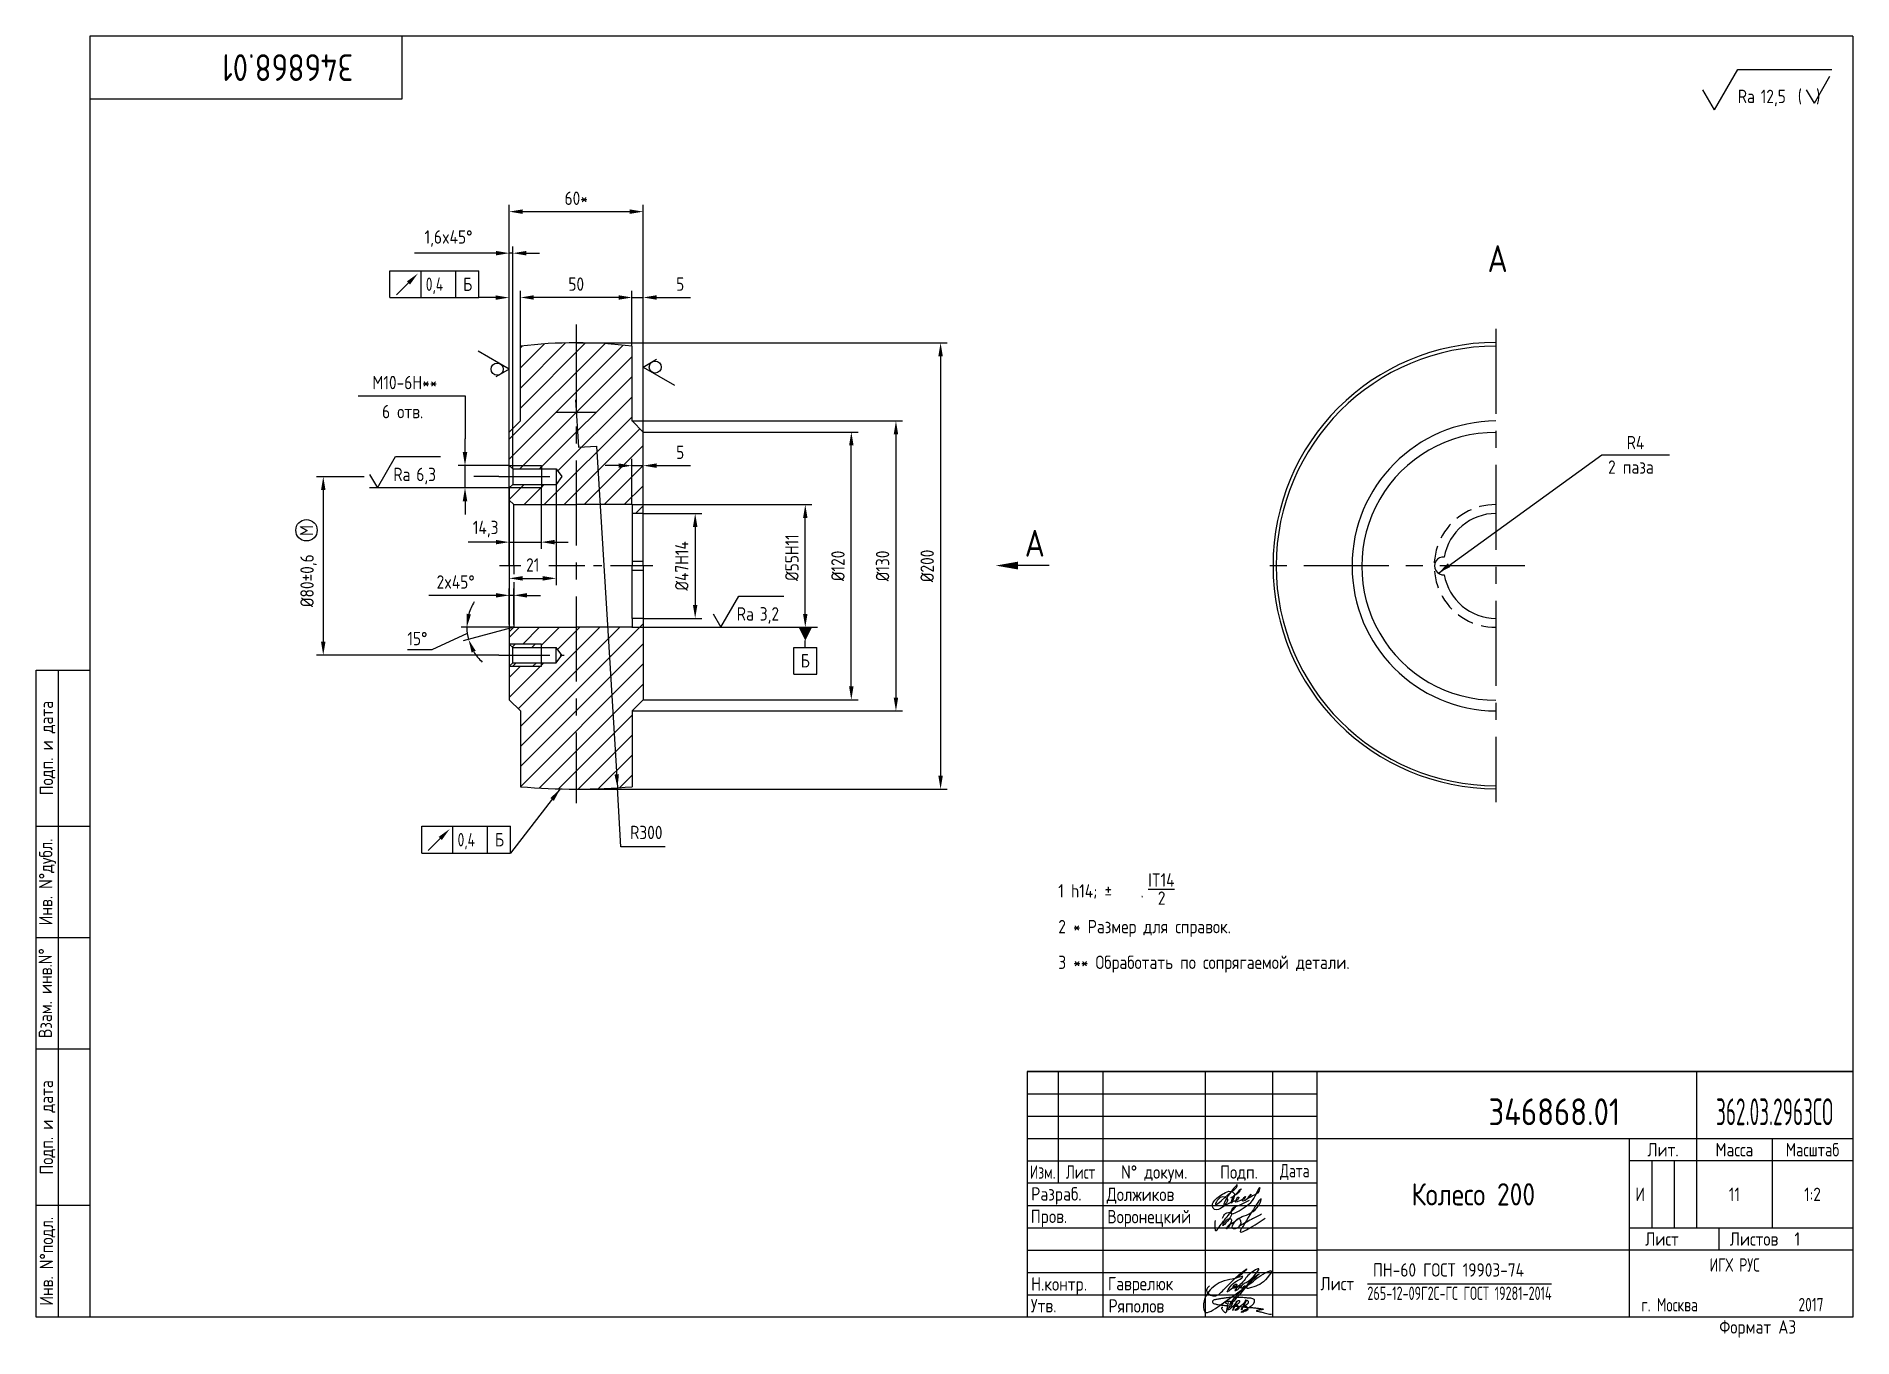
# Paper-space layout 'A3_protect' of a CAD drawing. Header units: millimetres. Extents: x 8 to 415, y 0 to 292.
# The model-space entities are those that its viewports show. They can reach past a viewport. Long polylines and large blocks are cut down to what shows.
import ezdxf
from ezdxf.enums import TextEntityAlignment as Align

# ---------------------------------------------------------------- set-up
doc = ezdxf.new("R2010")
doc.units = ezdxf.units.MM
doc.header["$LTSCALE"] = 0.3
doc.linetypes.add('CENTER', pattern=[50.8, 31.75, -6.35, 6.35, -6.35])
doc.linetypes.add('HIDDEN', pattern=[9.525, 6.35, -3.175])
for name, color, linetype in [('Bord', 1, 'Continuous'), ('Cen', 5, 'CENTER'), ('Cont', 6, 'Continuous'), ('Dim', 7, 'Continuous'), ('Hatch', 2, 'Continuous'), ('Hide', 2, 'HIDDEN'), ('Text', 3, 'Continuous'), ('Textb', 6, 'Continuous'), ('Vporti', 7, 'Continuous')]:
    doc.layers.add(name, color=color, linetype=linetype)
doc.layers.get('Vporti').off()
doc.styles.add('Style1', font='romans.shx', dxfattribs={"width": 0.8})
doc.dimstyles.new('Anqular', dxfattribs={"dimtxt": 3, "dimasz": 3, "dimexe": 1.25, "dimexo": 0, "dimgap": 1, "dimtad": 2, "dimtoh": 1, "dimtxsty": 'Style1', "dimcen": 2.5, "dimclrt": 3, "dimadec": 0, "dimazin": 0, "dimtfac": 1, "dimtmove": 1, "dimatfit": 3, "dimfxl": 1, "dimarcsym": 0})
doc.dimstyles.new('LIN2', dxfattribs={"dimscale": 2, "dimtxt": 3, "dimasz": 3, "dimexe": 1.5, "dimexo": 0, "dimgap": 1.5, "dimtad": 1, "dimdec": 1, "dimzin": 13, "dimtxsty": 'Style1', "dimcen": 0, "dimclrt": 3, "dimadec": 0, "dimazin": 0, "dimtfac": 1, "dimtdec": 1, "dimtmove": 0, "dimatfit": 3, "dimfxl": 1, "dimtolj": 1, "dimtzin": 13, "dimarcsym": 0})
doc.dimstyles.new('RAD2', dxfattribs={"dimscale": 2, "dimtxt": 3, "dimasz": 3, "dimexe": 1.5, "dimexo": 0, "dimgap": 1.5, "dimtad": 1, "dimtoh": 1, "dimzin": 13, "dimdsep": 46, "dimtxsty": 'Style1', "dimcen": 0, "dimclrt": 3, "dimadec": 0, "dimazin": 0, "dimtfac": 1, "dimtix": 1, "dimtmove": 1, "dimatfit": 3, "dimfxl": 1, "dimtolj": 1, "dimtzin": 13, "dimarcsym": 0})
pattern_1 = [(45, (73.0024, -1459.216), (-4.49013, 4.49013), [])]

psp = doc.layouts.new('A3_protect')

# ---------------------------------------------------------------- texts
at = {"layer": 'Text', "style": 'Style1', "width": 0.8}
for s, p in [('1 h14; %%P    .', (237, 99)), ('%%uIT14', (257.14, 101.45)), ('2', (259.31, 97.38)), ('2 * Размер для справок.', (237, 91)), ('3 ** Обработать по сопрягаемой детали.', (237, 83))]:
    psp.add_text(s, height=3, dxfattribs=at).set_placement(p)

msp = doc.modelspace()

# ---------------------------------------------------------------- texts
at = {"color": 3, "linetype": 'ByBlock', "insert": (246.235, -1370.969), "char_height": 6, "attachment_point": 5, "style": 'Style1'}
msp.add_mtext('R300', dxfattribs=at)
at = {"layer": 'Dim', "color": 3, "insert": (689.549, -1196.22), "char_height": 6, "attachment_point": 5, "style": 'Style1'}
msp.add_mtext('\\A1;R4', dxfattribs=at)
at = {"layer": 'Text', "style": 'Style1'}
for s, width, p in [('0,4', 0.7, (147.411, -1128.258)), ('Б', 0.8, (164.147, -1128.258)), ('6 отв.', 0.8, (127.81, -1185.337)), ('2 паза', 0.8, (677.247, -1210.212)), ('0,4', 0.7, (161.665, -1377.214)), ('Б', 0.8, (178.401, -1377.214))]:
    msp.add_text(s, height=6, dxfattribs=dict(at, width=width)).set_placement(p)
at = {"layer": 'Text', "style": 'Style1', "width": 0.8}
msp.add_text('М', height=6, rotation=90, dxfattribs=at).set_placement((96.946, -1238.121))
msp.add_attdef('Б', text='А', height=6, dxfattribs=at).set_placement((317.48, -1294.005), align=Align.MIDDLE)
at = {"layer": 'Textb', "style": 'Style1', "width": 0.8}
msp.add_attdef('A', (623.261, -1119.792), 'А', height=12, dxfattribs=at)

# ---------------------------------------------------------------- blocks, each defined once
blk = doc.blocks.new('A3')
at = {"layer": 'Bord'}
for p, q in [((230, 55), (295, 55)), ((230, 50), (295, 50)), ((230, 45), (295, 45)), ((370, 40), (370, 25)), ((375, 40), (375, 25)), ((230, 30), (295, 30)), ((230, 25), (295, 25)), ((230, 20), (295, 20)), ((230, 15), (295, 15)), ((230, 10), (295, 10))]:
    blk.add_line(p, q, dxfattribs=at)
at = {"layer": 'Cont'}
for p, q in [((415, 292), (20, 292)), ((20, 292), (20, 5)), ((90, 278), (90, 292)), ((415, 292), (415, 5)), ((20, 278), (90, 278)), ((8, 5), (8, 150)), ((8, 150), (20, 150)), ((13, 5), (13, 150)), ((8, 115), (20, 115)), ((20, 90), (8, 90)), ((20, 65), (8, 65)), ((230, 60), (415, 60)), ((415, 60), (230, 60)), ((230, 60), (230, 5)), ((237, 60), (237, 35)), ((247, 60), (247, 5)), ((270, 5), (270, 60)), ((285, 60), (285, 5)), ((295, 5), (295, 60)), ((380, 60), (380, 25)), ((295, 45), (415, 45)), ((365, 5), (365, 45)), ((397, 25), (397, 45)), ((230, 40), (295, 40)), ((415, 40), (365, 40)), ((295, 35), (230, 35)), ((20, 30), (8, 30)), ((365, 25), (415, 25)), ((385, 25), (385, 20)), ((415, 20), (295, 20)), ((20, 5), (8, 5)), ((415, 5), (20, 5))]:
    blk.add_line(p, q, dxfattribs=at)
at = {"layer": 'Text', "style": 'Style1', "width": 0.8}
for s, p in [('Подп. и дата', (10.5, 132.5)), ('Инв. N%%dдубл.', (10.5, 102.5)), ('Взам. инв.N%%d ', (10, 78.38)), ('Подп. и дата', (10.5, 47.5)), ('Инв. N%%dподл.', (10.5, 17.5))]:
    blk.add_text(s, height=3, rotation=90, dxfattribs=at).set_placement(p, align=Align.MIDDLE)
at = {"layer": 'Text', "style": 'Style1'}
for s, width, p in [('Лит.', 0.8, (372.5, 42.5)), ('Масса', 0.8, (388.5, 42.5)), ('Масштаб', 0.75, (406, 42.5)), ('Изм.', 0.7, (233.5, 37.5)), ('Лист', 0.7, (242, 37.5)), ('N%%d докум.', 0.8, (258.5, 37.5)), ('Подп.', 0.8, (277.5, 37.5)), ('Лист', 0.8, (372.27, 22.5)), ('Листов', 0.8, (392.9, 22.5))]:
    blk.add_text(s, height=3, dxfattribs=dict(at, width=width)).set_placement(p, align=Align.MIDDLE_CENTER)
at = {"layer": 'Text', "style": 'Style1', "width": 0.7}
for s, p in [('Дата', (290, 37.5)), ('ИГХ РУС', (388.57, 16.69))]:
    blk.add_text(s, height=3, dxfattribs=at).set_placement(p, align=Align.MIDDLE)
at = {"layer": 'Text', "style": 'Style1'}
for s, width, p in [('Разpаб.', 0.8, (230.92, 31.1)), ('Пpов.', 0.8, (230.84, 26.08)), ('Н.контp.', 0.8, (230.92, 10.92)), ('Утв.', 0.8, (230.84, 6.06)), ('г. Москва', 0.7, (367.64, 6.25)), ('Фоpмат А3', 0.8, (385.11, 1.29))]:
    blk.add_text(s, height=3, dxfattribs=dict(at, width=width)).set_placement(p)
for tag, p, width in [('ФИО', (249, 31), 0.8), ('И', (366.3, 31.02), 0.8), ('ФИО', (249, 26), 0.8), ('ГОСТ_СОРТАМЕНТА', (307, 14), 0.8), ('ФИО', (249, 11), 0.8), ('ФИО', (249, 6), 0.8), ('2017', (402.85, 6.29), 0.7)]:
    blk.add_attdef(tag, p, '', height=3, dxfattribs=dict(at, width=width))
at = {"layer": 'Text', "style": 'Style1', "width": 0.8}
for tag, p in [('200', (388.5, 32.5)), ('1:20', (406, 32.5))]:
    blk.add_attdef(tag, text='', height=3, dxfattribs=at).set_placement(p, align=Align.MIDDLE)
blk.add_attdef('СБОРОЧНЫЙ_ЧЕРТЕЖ', text='', height=3, dxfattribs=at).set_placement((330, 21.3), align=Align.CENTER)
for tag, p in [('1', (379, 22.5)), ('2', (402.6, 22.5))]:
    blk.add_attdef(tag, text='', height=3, dxfattribs=at).set_placement(p, align=Align.MIDDLE_CENTER)
blk.add_attdef('ЛИСТ', text='', height=3, dxfattribs=at).set_placement((295.75, 12.5), align=Align.MIDDLE_LEFT)
at = {"layer": 'Text', "style": 'Style1', "width": 0.7}
blk.add_attdef('%%OГОСТ_ТЕХ._ТРЕБОВАНИЙ', text='', height=3, dxfattribs=at).set_placement((307, 8), align=Align.BOTTOM_LEFT)
at = {"layer": 'Textb', "style": 'Style1', "width": 0.8}
blk.add_attdef('1234567', (79, 290), '', height=6, rotation=180, dxfattribs=at)
blk.add_attdef('1234567', (333.4, 48), '', height=6, dxfattribs=at)
for tag, height, p in [('123ХЯ', 6, (393.62, 48)), ('НАИМЕНОВАНИЕ', 5, (330, 30))]:
    blk.add_attdef(tag, text='', height=height, dxfattribs=at).set_placement(p, align=Align.CENTER)
blk = doc.blocks.new('A$C314368CF')
at = {"layer": 'Text'}
for q in [(7.18, 6), (1.98, 3)]:
    blk.add_line((3.72, 0), q, dxfattribs=at)
at = {"layer": 'Text', "style": 'Style1', "width": 0.8}
blk.add_text('(  )', height=3, dxfattribs=at).set_placement((0, 0))
blk = doc.blocks.new('sherISO_18')
at = {"layer": 'Cont'}
for p, q in [((-30.94, -16.46), (-25.74, -7.46)), ((-25.74, -7.46), (-4.67, -7.46)), ((-30.94, -16.46), (-33.54, -11.96))]:
    blk.add_line(p, q, dxfattribs=at)
blk.add_blockref('A$C314368CF', (-12.3, -14.96))
at = {"layer": 'Textb', "style": 'Style1', "width": 0.8}
blk.add_text('Ra', height=3, dxfattribs=at).set_placement((-25.74, -14.96))
blk.add_attdef('12,5', (-20.6, -14.96), '', height=3, dxfattribs=at)
blk = doc.blocks.new('*D14')
at = {"layer": 'Defpoints', "color": 0, "transparency": 16777216}
for p in [(214.82, -1151.51), (214.82, -1351.51), (378.11, -1351.51)]:
    blk.add_point(p, dxfattribs=at)
at = {"layer": 'Dim', "color": 0, "lineweight": -2, "transparency": 16777216}
for p, q in [((214.82, -1151.51), (381.11, -1151.51)), ((378.11, -1157.51), (378.11, -1345.51)), ((214.82, -1351.51), (381.11, -1351.51))]:
    blk.add_line(p, q, dxfattribs=at)
at = {"layer": 'Dim', "color": 0, "transparency": 16777216}
for points in [[(377.11, -1157.51), (379.11, -1157.51), (378.11, -1151.51)], [(377.11, -1345.51), (379.11, -1345.51), (378.11, -1351.51)]]:
    blk.add_solid(points, dxfattribs=at)
at = {"layer": 'Dim', "color": 3, "transparency": 16777216, "insert": (372.11, -1251.51), "char_height": 6, "attachment_point": 5, "rotation": 90, "style": 'Style1'}
blk.add_mtext('\\A1;%%c200', dxfattribs=at)
blk = doc.blocks.new('*D15')
at = {"layer": 'Defpoints', "color": 0, "transparency": 16777216}
for p in [(239.82, -1224.01), (317.48, -1224.01), (239.82, -1279.01)]:
    blk.add_point(p, dxfattribs=at)
at = {"layer": 'Dim', "color": 0, "lineweight": -2, "transparency": 16777216}
for p, q in [((239.82, -1224.01), (320.48, -1224.01)), ((317.48, -1273.01), (317.48, -1230.01)), ((239.82, -1279.01), (320.48, -1279.01))]:
    blk.add_line(p, q, dxfattribs=at)
at = {"layer": 'Dim', "color": 0, "transparency": 16777216}
for points in [[(316.48, -1230.01), (318.48, -1230.01), (317.48, -1224.01)], [(316.48, -1273.01), (318.48, -1273.01), (317.48, -1279.01)]]:
    blk.add_solid(points, dxfattribs=at)
at = {"layer": 'Dim', "color": 3, "transparency": 16777216, "insert": (311.48, -1247.79), "char_height": 6, "attachment_point": 5, "rotation": 90, "style": 'Style1'}
blk.add_mtext('\\A1;%%c55H11', dxfattribs=at)
blk = doc.blocks.new('*D16')
at = {"layer": 'Defpoints', "color": 0, "transparency": 16777216}
for p in [(244.82, -1191.51), (338.11, -1191.51), (244.82, -1311.51)]:
    blk.add_point(p, dxfattribs=at)
at = {"layer": 'Dim', "color": 0, "lineweight": -2, "transparency": 16777216}
for p, q in [((244.82, -1191.51), (341.11, -1191.51)), ((338.11, -1305.51), (338.11, -1197.51)), ((244.82, -1311.51), (341.11, -1311.51))]:
    blk.add_line(p, q, dxfattribs=at)
at = {"layer": 'Dim', "color": 0, "transparency": 16777216}
for points in [[(337.11, -1197.51), (339.11, -1197.51), (338.11, -1191.51)], [(337.11, -1305.51), (339.11, -1305.51), (338.11, -1311.51)]]:
    blk.add_solid(points, dxfattribs=at)
at = {"layer": 'Dim', "color": 3, "transparency": 16777216, "insert": (332.11, -1251.51), "char_height": 6, "attachment_point": 5, "rotation": 90, "style": 'Style1'}
blk.add_mtext('\\A1;%%c120', dxfattribs=at)
blk = doc.blocks.new('*D17')
at = {"layer": 'Defpoints', "color": 0, "transparency": 16777216}
for p in [(239.82, -1186.51), (239.82, -1316.51), (358.11, -1316.51)]:
    blk.add_point(p, dxfattribs=at)
at = {"layer": 'Dim', "color": 0, "lineweight": -2, "transparency": 16777216}
for p, q in [((239.82, -1186.51), (361.11, -1186.51)), ((358.11, -1192.51), (358.11, -1310.51)), ((239.82, -1316.51), (361.11, -1316.51))]:
    blk.add_line(p, q, dxfattribs=at)
at = {"layer": 'Dim', "color": 0, "transparency": 16777216}
for points in [[(357.11, -1192.51), (359.11, -1192.51), (358.11, -1186.51)], [(357.11, -1310.51), (359.11, -1310.51), (358.11, -1316.51)]]:
    blk.add_solid(points, dxfattribs=at)
at = {"layer": 'Dim', "color": 3, "transparency": 16777216, "insert": (352.11, -1251.51), "char_height": 6, "attachment_point": 5, "rotation": 90, "style": 'Style1'}
blk.add_mtext('\\A1;%%c130', dxfattribs=at)
blk = doc.blocks.new('*D18')
at = {"layer": 'Defpoints', "color": 0, "transparency": 16777216}
for p in [(244.82, -1228.01), (244.82, -1275.01), (268.14, -1275.01)]:
    blk.add_point(p, dxfattribs=at)
at = {"layer": 'Dim', "color": 0, "lineweight": -2, "transparency": 16777216}
for p, q in [((244.82, -1228.01), (271.14, -1228.01)), ((268.14, -1234.01), (268.14, -1269.01)), ((244.82, -1275.01), (271.14, -1275.01))]:
    blk.add_line(p, q, dxfattribs=at)
at = {"layer": 'Dim', "color": 0, "transparency": 16777216}
for points in [[(267.14, -1234.01), (269.14, -1234.01), (268.14, -1228.01)], [(267.14, -1269.01), (269.14, -1269.01), (268.14, -1275.01)]]:
    blk.add_solid(points, dxfattribs=at)
at = {"layer": 'Dim', "color": 3, "transparency": 16777216, "insert": (262.14, -1251.51), "char_height": 6, "attachment_point": 5, "rotation": 90, "style": 'Style1'}
blk.add_mtext('\\A1;%%c47H14', dxfattribs=at)
blk = doc.blocks.new('sherISO_04')
at = {"layer": 'Text'}
blk.add_line((4.04, 7), (14.12, 7), dxfattribs=at)
blk.add_lwpolyline([(-1.73, 3), (0, 0), (4.04, 7)], dxfattribs=at)
at = {"layer": 'Text', "style": 'Style1', "width": 0.8}
blk.add_text('Ra', height=3, dxfattribs=at).set_placement((3.58, 1.5))
blk.add_attdef('3,2', (8.73, 1.5), '', height=3, dxfattribs=at)
blk = doc.blocks.new('*D19')
at = {"layer": 'Defpoints', "color": 0, "transparency": 16777216}
for p in [(119.84, -1211.51), (101.46, -1291.51), (180.17, -1291.51)]:
    blk.add_point(p, dxfattribs=at)
at = {"layer": 'Dim', "color": 0, "lineweight": -2, "transparency": 16777216}
for p, q in [((119.84, -1211.51), (98.46, -1211.51)), ((101.46, -1217.51), (101.46, -1285.51)), ((180.17, -1291.51), (98.46, -1291.51))]:
    blk.add_line(p, q, dxfattribs=at)
at = {"layer": 'Dim', "color": 0, "transparency": 16777216}
for points in [[(100.46, -1217.51), (102.46, -1217.51), (101.46, -1211.51)], [(100.46, -1285.51), (102.46, -1285.51), (101.46, -1291.51)]]:
    blk.add_solid(points, dxfattribs=at)
at = {"layer": 'Dim', "color": 3, "transparency": 16777216, "insert": (94.89, -1258.15), "char_height": 6, "attachment_point": 5, "rotation": 90, "style": 'Style1'}
blk.add_mtext('\\A1;%%c80±0,6', dxfattribs=at)
blk = doc.blocks.new('*D20')
at = {"layer": 'Defpoints', "color": 0, "transparency": 16777216}
for p in [(184.82, -1216.51), (199.15, -1216.33), (199.15, -1240.85)]:
    blk.add_point(p, dxfattribs=at)
at = {"layer": 'Dim', "color": 0, "lineweight": -2, "transparency": 16777216}
for p, q in [((184.82, -1216.51), (184.82, -1243.85)), ((199.15, -1216.33), (199.15, -1243.85)), ((178.82, -1240.85), (172.82, -1240.85)), ((184.82, -1240.85), (199.15, -1240.85)), ((205.15, -1240.85), (211.15, -1240.85))]:
    blk.add_line(p, q, dxfattribs=at)
at = {"layer": 'Dim', "color": 0, "transparency": 16777216}
for points in [[(178.82, -1239.85), (178.82, -1241.85), (184.82, -1240.85)], [(205.15, -1239.85), (205.15, -1241.85), (199.15, -1240.85)]]:
    blk.add_solid(points, dxfattribs=at)
at = {"layer": 'Dim', "color": 3, "transparency": 16777216, "insert": (174.24, -1234.97), "char_height": 6, "attachment_point": 5, "style": 'Style1'}
blk.add_mtext('\\A1;14,3', dxfattribs=at)
blk = doc.blocks.new('*D21')
at = {"layer": 'Defpoints', "color": 0, "transparency": 16777216}
for p in [(184.82, -1216.51), (205.82, -1215.01), (205.82, -1257.08)]:
    blk.add_point(p, dxfattribs=at)
at = {"layer": 'Dim', "color": 0, "lineweight": -2, "transparency": 16777216}
for p, q in [((184.82, -1216.51), (184.82, -1260.08)), ((205.82, -1215.01), (205.82, -1260.08)), ((190.82, -1257.08), (199.82, -1257.08))]:
    blk.add_line(p, q, dxfattribs=at)
at = {"layer": 'Dim', "color": 0, "transparency": 16777216}
for points in [[(190.82, -1256.08), (190.82, -1258.08), (184.82, -1257.08)], [(199.82, -1256.08), (199.82, -1258.08), (205.82, -1257.08)]]:
    blk.add_solid(points, dxfattribs=at)
at = {"layer": 'Dim', "color": 3, "transparency": 16777216, "insert": (195.32, -1251.08), "char_height": 6, "attachment_point": 5, "style": 'Style1'}
blk.add_mtext('\\A1;21', dxfattribs=at)
blk = doc.blocks.new('*D22')
at = {"layer": 'Defpoints', "color": 0, "transparency": 16777216}
for p in [(184.82, -1111.34), (184.82, -1206.51), (186.42, -1208.01)]:
    blk.add_point(p, dxfattribs=at)
at = {"layer": 'Dim', "color": 0, "lineweight": -2, "transparency": 16777216}
for p, q in [((178.82, -1111.34), (142.37, -1111.34)), ((184.82, -1206.51), (184.82, -1108.34)), ((186.42, -1111.34), (184.82, -1111.34)), ((186.42, -1208.01), (186.42, -1108.34)), ((192.42, -1111.34), (198.42, -1111.34))]:
    blk.add_line(p, q, dxfattribs=at)
at = {"layer": 'Dim', "color": 0, "transparency": 16777216}
for points in [[(178.82, -1110.34), (178.82, -1112.34), (184.82, -1111.34)], [(192.42, -1110.34), (192.42, -1112.34), (186.42, -1111.34)]]:
    blk.add_solid(points, dxfattribs=at)
at = {"layer": 'Dim', "color": 3, "transparency": 16777216, "insert": (157.59, -1104.77), "char_height": 6, "attachment_point": 5, "style": 'Style1'}
blk.add_mtext('\\A1;1,6x45%%d', dxfattribs=at)
blk = doc.blocks.new('*D23')
at = {"layer": 'Defpoints', "color": 0, "transparency": 16777216}
for p in [(184.82, -1264.69), (184.82, -1277.78), (186.82, -1277.78)]:
    blk.add_point(p, dxfattribs=at)
at = {"layer": 'Dim', "color": 0, "lineweight": -2, "transparency": 16777216}
for p, q in [((184.82, -1277.78), (184.82, -1261.69)), ((186.82, -1277.78), (186.82, -1261.69)), ((178.82, -1264.69), (148.77, -1264.69)), ((186.82, -1264.69), (184.82, -1264.69)), ((192.82, -1264.69), (198.82, -1264.69))]:
    blk.add_line(p, q, dxfattribs=at)
at = {"layer": 'Dim', "color": 0, "transparency": 16777216}
for points in [[(178.82, -1263.69), (178.82, -1265.69), (184.82, -1264.69)], [(192.82, -1263.69), (192.82, -1265.69), (186.82, -1264.69)]]:
    blk.add_solid(points, dxfattribs=at)
at = {"layer": 'Dim', "color": 3, "transparency": 16777216, "insert": (160.79, -1258.69), "char_height": 6, "attachment_point": 5, "style": 'Style1'}
blk.add_mtext('\\A1;2x45°', dxfattribs=at)
blk = doc.blocks.new('*D24')
at = {"layer": 'Defpoints', "color": 0, "transparency": 16777216}
for p in [(244.82, -1092.73), (184.82, -1191.51), (244.82, -1191.51)]:
    blk.add_point(p, dxfattribs=at)
at = {"layer": 'Dim', "color": 0, "lineweight": -2, "transparency": 16777216}
for p, q in [((184.82, -1191.51), (184.82, -1089.73)), ((244.82, -1191.51), (244.82, -1089.73)), ((190.82, -1092.73), (238.82, -1092.73))]:
    blk.add_line(p, q, dxfattribs=at)
at = {"layer": 'Dim', "color": 0, "transparency": 16777216}
for points in [[(190.82, -1091.73), (190.82, -1093.73), (184.82, -1092.73)], [(238.82, -1091.73), (238.82, -1093.73), (244.82, -1092.73)]]:
    blk.add_solid(points, dxfattribs=at)
at = {"layer": 'Dim', "color": 3, "transparency": 16777216, "insert": (214.82, -1086.73), "char_height": 6, "attachment_point": 5, "style": 'Style1'}
blk.add_mtext('\\A1;60*', dxfattribs=at)
blk = doc.blocks.new('*D25')
at = {"layer": 'Defpoints', "color": 0, "transparency": 16777216}
for p in [(189.82, -1131.2), (189.82, -1153.07), (239.82, -1153.07)]:
    blk.add_point(p, dxfattribs=at)
at = {"layer": 'Dim', "color": 0, "lineweight": -2, "transparency": 16777216}
for p, q in [((189.82, -1153.07), (189.82, -1128.2)), ((233.82, -1131.2), (195.82, -1131.2)), ((239.82, -1153.07), (239.82, -1128.2))]:
    blk.add_line(p, q, dxfattribs=at)
at = {"layer": 'Dim', "color": 0, "transparency": 16777216}
for points in [[(195.82, -1130.2), (195.82, -1132.2), (189.82, -1131.2)], [(233.82, -1130.2), (233.82, -1132.2), (239.82, -1131.2)]]:
    blk.add_solid(points, dxfattribs=at)
at = {"layer": 'Dim', "color": 3, "transparency": 16777216, "insert": (214.82, -1125.2), "char_height": 6, "attachment_point": 5, "style": 'Style1'}
blk.add_mtext('\\A1;50', dxfattribs=at)
blk = doc.blocks.new('*D26')
at = {"layer": 'Defpoints', "color": 0, "transparency": 16777216}
for p in [(164.98, -1206.51), (184.82, -1206.51), (184.82, -1216.51)]:
    blk.add_point(p, dxfattribs=at)
at = {"layer": 'Dim', "color": 0, "lineweight": -2, "transparency": 16777216}
for p, q in [((117.09, -1175.32), (164.98, -1175.32)), ((164.98, -1175.32), (164.98, -1194.51)), ((164.98, -1200.51), (164.98, -1194.51)), ((184.82, -1206.51), (161.98, -1206.51)), ((164.98, -1216.51), (164.98, -1206.51)), ((184.82, -1216.51), (161.98, -1216.51)), ((164.98, -1222.51), (164.98, -1228.51))]:
    blk.add_line(p, q, dxfattribs=at)
at = {"layer": 'Dim', "color": 0, "transparency": 16777216}
for points in [[(163.98, -1200.51), (165.98, -1200.51), (164.98, -1206.51)], [(163.98, -1222.51), (165.98, -1222.51), (164.98, -1216.51)]]:
    blk.add_solid(points, dxfattribs=at)
at = {"layer": 'Dim', "color": 3, "transparency": 16777216, "insert": (138.03, -1169.32), "char_height": 6, "attachment_point": 5, "style": 'Style1'}
blk.add_mtext('\\A1;М10-6Н**', dxfattribs=at)
blk = doc.blocks.new('sherISO_03')
at = {"layer": 'Text'}
blk.add_line((4.04, 7), (14.12, 7), dxfattribs=at)
blk.add_lwpolyline([(-1.73, 3), (0, 0), (4.04, 7)], dxfattribs=at)
at = {"layer": 'Text', "style": 'Style1', "width": 0.8}
blk.add_text('Ra', height=3, dxfattribs=at).set_placement((3.58, 1.5))
blk.add_attdef('6,3', (8.73, 1.5), '', height=3, dxfattribs=at)
blk = doc.blocks.new('SHER03')
at = {"layer": 'Text'}
for q in [(4.04, 7), (-1.73, 3)]:
    blk.add_line((0, 0), q, dxfattribs=at)
blk.add_circle((0, 2.71), 1.35, dxfattribs=at)
blk = doc.blocks.new('*D27')
at = {"layer": 'Defpoints', "color": 0, "transparency": 16777216}
for p in [(244.82, -1131.2), (239.82, -1153.07), (244.82, -1191.51)]:
    blk.add_point(p, dxfattribs=at)
at = {"layer": 'Dim', "color": 0, "lineweight": -2, "transparency": 16777216}
for p, q in [((233.82, -1131.2), (227.82, -1131.2)), ((239.82, -1153.07), (239.82, -1128.2)), ((239.82, -1131.2), (244.82, -1131.2)), ((244.82, -1191.51), (244.82, -1128.2)), ((250.82, -1131.2), (266.02, -1131.2))]:
    blk.add_line(p, q, dxfattribs=at)
at = {"layer": 'Dim', "color": 0, "transparency": 16777216}
for points in [[(233.82, -1130.2), (233.82, -1132.2), (239.82, -1131.2)], [(250.82, -1130.2), (250.82, -1132.2), (244.82, -1131.2)]]:
    blk.add_solid(points, dxfattribs=at)
at = {"layer": 'Dim', "color": 3, "transparency": 16777216, "insert": (261.42, -1125.2), "char_height": 6, "attachment_point": 5, "style": 'Style1'}
blk.add_mtext('\\A1;5', dxfattribs=at)
blk = doc.blocks.new('*D28')
at = {"layer": 'Defpoints', "color": 0, "transparency": 16777216}
for p in [(244.82, -1206.57), (239.82, -1224.01), (244.82, -1228.01)]:
    blk.add_point(p, dxfattribs=at)
at = {"layer": 'Dim', "color": 0, "lineweight": -2, "transparency": 16777216}
for p, q in [((239.82, -1224.01), (239.82, -1203.57)), ((244.82, -1228.01), (244.82, -1203.57)), ((233.82, -1206.57), (227.82, -1206.57)), ((239.82, -1206.57), (244.82, -1206.57)), ((250.82, -1206.57), (266.02, -1206.57))]:
    blk.add_line(p, q, dxfattribs=at)
at = {"layer": 'Dim', "color": 0, "transparency": 16777216}
for points in [[(233.82, -1205.57), (233.82, -1207.57), (239.82, -1206.57)], [(250.82, -1205.57), (250.82, -1207.57), (244.82, -1206.57)]]:
    blk.add_solid(points, dxfattribs=at)
at = {"layer": 'Dim', "color": 3, "transparency": 16777216, "insert": (261.42, -1200.57), "char_height": 6, "attachment_point": 5, "style": 'Style1'}
blk.add_mtext('\\A1;5', dxfattribs=at)
blk = doc.blocks.new('razrez15')
at = {"layer": 'Text'}
blk.add_lwpolyline([(0, 0, 0, 1.76, 0), (5, 0, 1.76, 1.76, 0)], format="xyseb", dxfattribs=at)
blk.add_lwpolyline([(0, 0, 0, 1.76, 0), (5, 0, 1.76, 1.76, 0)], format="xyseb", dxfattribs=at)
blk.add_lwpolyline([(12, 0), (5, 0)], dxfattribs=at)
blk.add_lwpolyline([(12, 0), (5, 0)], dxfattribs=at)
at = {"layer": 'Textb', "style": 'Style1', "width": 0.8}
blk.add_attdef('A', (6.5, 2), '', height=6, dxfattribs=at)
blk = doc.blocks.new('*D29')
at = {"layer": 'Defpoints', "color": 0, "transparency": 16777216}
for p in [(166.12, -1282.65), (185.82, -1279.27), (186.82, -1279.01), (186.82, -1279.01), (245.82, -1279.01)]:
    blk.add_point(p, dxfattribs=at)
at = {"layer": 'Dim', "color": 0, "lineweight": -2, "transparency": 16777216}
for p, q in [((165.98, -1281.75), (150.11, -1289.06)), ((186.82, -1279.01), (163.3, -1279.01)), ((185.82, -1279.27), (164.11, -1285.09)), ((150.11, -1289.06), (139.19, -1289.06))]:
    blk.add_line(p, q, dxfattribs=at)
for start, end in [(147.17483, 163.58742), (180, 195), (211.41258, 227.82517)]:
    blk.add_arc((186.82, -1279.01), 21.02, start, end, dxfattribs=at)
at = {"layer": 'Dim', "color": 0, "transparency": 16777216}
for points in [[(167.65, -1273.21), (165.67, -1272.92), (165.8, -1279.01)], [(167.97, -1290.35), (169.8, -1289.57), (166.52, -1284.44)]]:
    blk.add_solid(points, dxfattribs=at)
at = {"layer": 'Dim', "color": 3, "transparency": 16777216, "insert": (143.65, -1284.06), "char_height": 6, "attachment_point": 5, "style": 'Style1'}
blk.add_mtext('15°', dxfattribs=at)

# ---------------------------------------------------------------- dimensions: what is measured, and where the dimension line sits
at = {"layer": 'Dim'}
for base, p1, p2, text, picture, middle in [((244.823, -1092.733), (184.823, -1191.505), (244.823, -1191.505), '<>*', '*D24', (214.823, -1086.733)), ((184.823, -1111.343), (186.423, -1208.005), (184.823, -1206.505), '<>x45%%d', '*D22', (157.594, -1104.771))]:
    dim = msp.add_linear_dim(base=base, p1=p1, p2=p2, text=text, dimstyle='LIN2', dxfattribs=at)
    dim.commit()
    dim.dimension.update_dxf_attribs({"geometry": picture, "text_midpoint": middle})
for base, p1, p2, picture, middle in [((189.823, -1131.201), (239.823, -1153.074), (189.823, -1153.074), '*D25', (214.823, -1125.201)), ((244.823, -1206.573), (239.823, -1224.005), (244.823, -1228.005), '*D28', (261.423, -1200.573))]:
    dim = msp.add_linear_dim(base=base, p1=p1, p2=p2, dimstyle='LIN2', dxfattribs=at)
    dim.commit()
    dim.dimension.update_dxf_attribs({"geometry": picture, "text_midpoint": middle})
dim = msp.add_linear_dim(base=(244.823, -1131.201), p1=(239.823, -1153.074), p2=(244.823, -1191.505), angle=180, dimstyle='LIN2', dxfattribs=at)
dim.commit()
dim.dimension.update_dxf_attribs({"geometry": '*D27', "text_midpoint": (261.423, -1125.201)})
for base, p1, p2, text, picture, middle in [((378.109, -1351.505), (214.823, -1151.505), (214.823, -1351.505), '%%c<>', '*D14', (378.109, -1251.505)), ((101.459, -1291.505), (119.843, -1211.505), (180.166, -1291.505), '%%c<>±0,6', '*D19', (101.459, -1258.15)), ((317.48, -1224.005), (239.823, -1279.005), (239.823, -1224.005), '%%c<>H11', '*D15', (317.48, -1247.794))]:
    dim = msp.add_linear_dim(base=base, p1=p1, p2=p2, angle=90, text=text, dimstyle='LIN2', dxfattribs=at)
    dim.commit()
    dim.dimension.update_dxf_attribs({"geometry": picture, "text_midpoint": middle, "dimtype": 160})
dim = msp.add_linear_dim(base=(164.977, -1206.505), p1=(184.823, -1216.505), p2=(184.823, -1206.505), angle=90, text='М<>-6Н**', dimstyle='LIN2', override={"dimtoh": 1, "dimtmove": 1}, dxfattribs=at)
dim.commit()
dim.dimension.update_dxf_attribs({"geometry": '*D26', "text_midpoint": (160.54, -1175.315), "dimtype": 160})
for base, p1, p2, text, picture, middle in [((358.109, -1316.505), (239.823, -1186.505), (239.823, -1316.505), '%%c<>', '*D17', (352.109, -1251.505)), ((338.109, -1191.505), (244.823, -1311.505), (244.823, -1191.505), '%%c<>', '*D16', (332.109, -1251.505)), ((268.143, -1275.005), (244.823, -1228.005), (244.823, -1275.005), '%%c<>H14', '*D18', (262.143, -1251.505))]:
    dim = msp.add_linear_dim(base=base, p1=p1, p2=p2, angle=90, text=text, dimstyle='LIN2', dxfattribs=at)
    dim.commit()
    dim.dimension.update_dxf_attribs({"geometry": picture, "text_midpoint": middle})
for base, p2, override, picture, middle in [((199.146, -1240.854), (199.146, -1216.329), {"dimtmove": 1}, '*D20', (174.245, -1241.538)), ((205.823, -1257.081), (205.823, -1215.005), {"dimdec": 0, "dimtdec": 0}, '*D21', (195.323, -1257.081))]:
    dim = msp.add_linear_dim(base=base, p1=(184.823, -1216.505), p2=p2, dimstyle='LIN2', override=override, dxfattribs=at)
    dim.commit()
    dim.dimension.update_dxf_attribs({"geometry": picture, "text_midpoint": middle, "dimtype": 160})
dim = msp.add_linear_dim(base=(184.823, -1264.695), p1=(186.823, -1277.777), p2=(184.823, -1277.777), text='<>x45°', dimstyle='LIN2', dxfattribs=at)
dim.commit()
dim.dimension.update_dxf_attribs({"geometry": '*D23', "text_midpoint": (160.794, -1264.695), "dimtype": 160})
dim = msp.add_angular_dim_2l(base=(166.124, -1282.655), line1=((245.823, -1279.005), (186.823, -1279.005)), line2=((186.823, -1279.005), (185.823, -1279.273)), dimstyle='Anqular', override={"dimscale": 2}, dxfattribs=at)
dim.commit()
dim.dimension.update_dxf_attribs({"geometry": '*D29', "text_midpoint": (143.648, -1284.056), "dimtype": 162})

# ---------------------------------------------------------------- hatches: boundary and pattern name
at = {"layer": 'Hatch'}
h = msp.add_hatch(dxfattribs=at)
h.set_pattern_fill('ANSI31', color=256, scale=2, style=0)
h.set_pattern_definition(pattern_1)
h.paths.add_polyline_path([(189.823, -1186.505), (184.823, -1191.505), (184.823, -1206.505), (199.323, -1206.505), (199.323, -1208.005), (205.823, -1208.005), (208.395, -1211.505), (205.823, -1215.005), (199.323, -1215.005), (199.323, -1216.505), (184.823, -1216.505), (184.823, -1222.005), (186.823, -1224.005), (214.823, -1224.005), (214.823, -1182.056), (215.826, -1198.288), (223.865, -1197.791), (225.485, -1224.005), (239.823, -1224.005), (239.823, -1228.005), (244.823, -1228.005), (244.823, -1191.505), (239.823, -1186.505), (239.823, -1153.074, 0.0627461), (189.823, -1153.074)])
h.paths.add_polyline_path([(214.823, -1224.005), (225.485, -1224.005), (223.865, -1197.791), (215.826, -1198.288), (214.823, -1182.056)], flags=16)
h = msp.add_hatch(dxfattribs=at)
h.set_pattern_fill('ANSI31', color=256, scale=2, style=0)
h.set_pattern_definition(pattern_1)
h.paths.add_polyline_path([(184.823, -1216.505), (186.423, -1215.005), (199.323, -1215.005), (199.323, -1216.505)])
h.paths.add_polyline_path([(199.323, -1206.505), (199.323, -1208.005), (186.423, -1208.005), (184.823, -1206.505)])
h = msp.add_hatch(dxfattribs=at)
h.set_pattern_fill('ANSI31', color=256, scale=2, style=0)
h.set_pattern_definition([(45, (-2.501, -1443.9945), (-4.49013, 4.49013), [])])
h.paths.add_polyline_path([(244.823, -1275.005), (239.823, -1275.005), (239.823, -1279.005), (228.884, -1279.005), (233.33, -1350.934, 0.0054246), (239.823, -1350.462), (239.823, -1316.505), (244.823, -1311.505)])
h.paths.add_polyline_path([(228.884, -1279.005), (214.823, -1279.005), (214.823, -1351.505, 0.0154342), (233.33, -1350.934)])
h.paths.add_polyline_path([(214.823, -1279.005), (186.823, -1279.005), (184.823, -1281.005), (184.823, -1286.505), (199.323, -1286.505), (199.323, -1288.005), (205.823, -1288.005), (208.395, -1291.505), (205.823, -1295.005), (199.323, -1295.005), (199.323, -1296.505), (184.823, -1296.505), (184.823, -1311.505), (189.823, -1316.505), (189.823, -1350.462, 0.0208605), (214.823, -1351.505)])
h = msp.add_hatch(dxfattribs=at)
h.set_pattern_fill('ANSI31', color=256, scale=2, style=0)
h.set_pattern_definition([(45, (-87.5674, -1507.6844), (-4.49013, 4.49013), [])])
h.paths.add_polyline_path([(184.823, -1286.505), (186.423, -1288.005), (199.323, -1288.005), (199.323, -1286.505)])
h.paths.add_polyline_path([(199.323, -1296.505), (199.323, -1295.005), (186.423, -1295.005), (184.823, -1296.505)])

# ---------------------------------------------------------------- linework, layer by layer
at = {"color": 0, "linetype": 'ByBlock'}
for p, q in [((214.515, -1177.086), (215.826, -1198.288)), ((223.865, -1197.791), (233.33, -1350.934)), ((234.778, -1377.41), (233.33, -1350.934)), ((254.692, -1377.41), (234.778, -1377.41))]:
    msp.add_line(p, q, dxfattribs=at)
msp.add_solid([(231.962, -1345.007), (233.958, -1344.883), (233.33, -1350.934)], dxfattribs=at)
at = {"layer": 'Bord'}
for p, q in [((131.307, -1119.258), (171.155, -1119.258)), ((131.307, -1131.258), (131.307, -1119.258)), ((145.279, -1131.258), (145.279, -1119.258)), ((160.869, -1131.258), (160.869, -1119.258)), ((171.155, -1131.258), (171.155, -1119.258)), ((131.307, -1131.258), (171.155, -1131.258)), ((178.731, -1131.258), (171.155, -1131.258)), ((184.823, -1206.505), (199.323, -1206.505)), ((199.323, -1216.505), (184.823, -1216.505)), ((317.48, -1288.005), (317.48, -1285.005)), ((199.323, -1286.505), (184.823, -1286.505)), ((312.338, -1288.005), (322.623, -1288.005)), ((312.338, -1300.005), (312.338, -1288.005)), ((322.623, -1300.005), (322.623, -1288.005)), ((184.823, -1296.505), (199.323, -1296.505)), ((312.338, -1300.005), (322.623, -1300.005)), ((207.693, -1351.42), (185.409, -1380.214)), ((145.561, -1368.214), (185.409, -1368.214)), ((145.561, -1380.214), (145.561, -1368.214)), ((159.533, -1380.214), (159.533, -1368.214)), ((175.123, -1380.214), (175.123, -1368.214)), ((185.409, -1380.214), (185.409, -1368.214)), ((145.561, -1380.214), (185.409, -1380.214))]:
    msp.add_line(p, q, dxfattribs=at)
for points in [[(184.731, -1131.258, 0, 2, 0), (178.731, -1131.258, 2, 2, 0)], [(317.48, -1285.005, 0, 6, 0), (317.48, -1279.005, 6, 6, 0)], [(207.693, -1351.42, 0, 2, 0), (204.021, -1356.165, 2, 2, 0)]]:
    msp.add_lwpolyline(points, format="xyseb", dxfattribs=at)
msp.add_circle((93.946, -1235.534), 4.8, dxfattribs=at)
at = {"layer": 'Cen'}
for p, q in [((214.823, -1143.274), (214.823, -1357.877)), ((627.013, -1145.285), (627.013, -1357.4)), ((639.913, -1251.505), (521.63, -1251.505))]:
    msp.add_line(p, q, dxfattribs=at)
at = {"layer": 'Cen', "ltscale": 0.6}
for p, q in [((180.166, -1211.505), (206.751, -1211.505)), ((180.166, -1291.505), (209.434, -1291.505))]:
    msp.add_line(p, q, dxfattribs=at)
at = {"layer": 'Cen', "ltscale": 0.5}
for p, q in [((190.019, -1251.505), (180.477, -1251.505)), ((249.168, -1251.505), (202.488, -1251.505))]:
    msp.add_line(p, q, dxfattribs=at)
at = {"layer": 'Cont'}
for p, q in [((189.823, -1186.505), (189.823, -1153.074)), ((239.823, -1186.505), (239.823, -1153.074)), ((189.823, -1186.505), (184.823, -1191.505)), ((239.823, -1186.505), (244.823, -1191.505)), ((184.823, -1251.505), (184.823, -1191.505)), ((244.823, -1251.505), (244.823, -1191.505)), ((186.423, -1208.005), (184.823, -1206.505)), ((186.423, -1208.005), (199.323, -1208.005)), ((186.423, -1208.005), (186.423, -1215.005)), ((199.323, -1206.505), (199.323, -1216.505)), ((199.323, -1208.005), (205.823, -1208.005)), ((205.823, -1208.005), (205.823, -1215.005)), ((205.823, -1208.005), (208.395, -1211.505)), ((208.395, -1211.505), (205.823, -1215.005)), ((186.423, -1215.005), (184.823, -1216.505)), ((186.423, -1215.005), (199.323, -1215.005)), ((199.323, -1215.005), (205.823, -1215.005)), ((186.823, -1224.005), (184.823, -1222.005)), ((186.823, -1224.005), (214.823, -1224.005)), ((186.823, -1251.505), (186.823, -1224.005)), ((239.823, -1224.005), (214.823, -1224.005)), ((239.823, -1224.005), (239.823, -1251.505)), ((244.823, -1228.005), (239.823, -1228.005)), ((184.823, -1251.505), (184.823, -1311.505)), ((186.823, -1251.505), (186.823, -1255.268)), ((244.823, -1249.505), (239.823, -1249.505)), ((239.823, -1275.005), (239.823, -1251.505)), ((244.823, -1253.505), (239.823, -1253.505)), ((244.823, -1251.505), (244.823, -1275.005)), ((186.823, -1258.86), (186.823, -1279.005)), ((244.823, -1275.005), (239.823, -1275.005)), ((239.823, -1275.005), (239.823, -1279.005)), ((244.823, -1275.005), (244.823, -1311.505)), ((186.823, -1279.005), (184.823, -1281.005)), ((186.823, -1279.005), (214.823, -1279.005)), ((239.823, -1279.005), (214.823, -1279.005)), ((186.423, -1288.005), (184.823, -1286.505)), ((186.423, -1288.005), (199.323, -1288.005)), ((186.423, -1295.005), (186.423, -1288.005)), ((199.323, -1296.505), (199.323, -1286.505)), ((199.323, -1288.005), (205.823, -1288.005)), ((205.823, -1295.005), (205.823, -1288.005)), ((208.395, -1291.505), (205.823, -1288.005)), ((205.823, -1295.005), (208.395, -1291.505)), ((186.423, -1295.005), (184.823, -1296.505)), ((186.423, -1295.005), (199.323, -1295.005)), ((199.323, -1295.005), (205.823, -1295.005)), ((189.823, -1316.505), (184.823, -1311.505)), ((189.823, -1316.505), (189.823, -1350.462)), ((239.823, -1316.505), (244.823, -1311.505)), ((239.823, -1316.505), (239.823, -1350.462))]:
    msp.add_line(p, q, dxfattribs=at)
for centre, radius, start, end in [((214.823, -1351.505), 200, 82.819244, 97.180756), ((627.092, -1251.357), 100, 90.045551, 269.954449), ((627.013, -1251.505), 98.5, 90, 270), ((627.501, -1251.505), 65, 90.429961, 269.570039), ((626.849, -1251.671), 60, 89.843929, 270.156071), ((627.013, -1251.505), 23.5, 90, 170.235715), ((603.513, -1251.505), 4, 85.117858, 274.882142), ((627.013, -1251.505), 23.5, 189.764285, 270), ((214.823, -1051.505), 300, 265.219808, 274.780192)]:
    msp.add_arc(centre, radius, start, end, dxfattribs=at)
at = {"layer": 'Defpoints', "color": 0, "linetype": 'ByBlock'}
for p in [(184.823, -1299.005), (233.33, -1350.934)]:
    msp.add_point(p, dxfattribs=at)
at = {"layer": 'Dim'}
for p, q in [((223.822, -1182.692), (205.823, -1182.692)), ((215.826, -1198.288), (223.865, -1197.791)), ((180.166, -1211.505), (168.959, -1211.505)), ((161.977, -1216.505), (122.197, -1216.505)), ((172.823, -1240.854), (166.378, -1240.854)), ((317.48, -1279.005), (322.977, -1279.005))]:
    msp.add_line(p, q, dxfattribs=at)
at = {"layer": 'Hide'}
msp.add_arc((626.822, -1251.527), 27.5, 89.601956, 270.398044, dxfattribs=at)
at = {"layer": 'Text'}
for p, q in [((139.629, -1124.701), (134.271, -1130.058)), ((153.882, -1373.656), (148.525, -1379.013))]:
    msp.add_line(p, q, dxfattribs=at)
for points in [[(143.871, -1120.458, 0, 2, 0), (139.629, -1124.701, 2, 2, 0)], [(158.125, -1369.413, 0, 2, 0), (153.882, -1373.656, 2, 2, 0)]]:
    msp.add_lwpolyline(points, format="xyseb", dxfattribs=at)

# ---------------------------------------------------------------- block references
at = {"layer": 'Dim', "xscale": 2, "yscale": 2, "zscale": 2}
for p, rotation in [((184.823, -1163.327), 90), ((244.823, -1162.378), 270)]:
    msp.add_blockref('SHER03', p, dxfattribs=dict(at, rotation=rotation))
for name, p, values in [('sherISO_03', (125.697, -1216.505), {'6,3': '6,3'}), ('sherISO_04', (279.623, -1279.005), {'3,2': '3,2'})]:
    msp.add_blockref(name, p, dxfattribs=at).add_auto_attribs(values)
at = {"layer": 'Text', "xscale": 2, "yscale": 2, "zscale": 2}
msp.add_blockref('razrez15', (402.841, -1251.351), dxfattribs=at).add_auto_attribs({'A': 'А'})

msp.set_redraw_order([(e.dxf.handle, doc.entitydb.next_handle()) for e in msp.query("TEXT MTEXT ATTDEF DIMENSION ARC_DIMENSION")])  # texts and dimensions are drawn at this point

# ---------------------------------------------------------------- leaders
at = {"layer": 'Dim'}
msp.add_leader([(601.182, -1254.692), (674.468, -1201.762), (704.848, -1201.762)], dimstyle='RAD2', dxfattribs=at)

# ---------------------------------------------------------------- linework, layer by layer
at = {"layer": 'Text'}
for points, knots in [([(279.74, 31.15), (278.98, 30.73), (277.67, 30), (275.79, 29.42), (275.47, 27.49), (280.4, 30.59), (280.73, 31.2), (282.14, 34.23), (282.11, 32.79), (281.23, 32.66), (279.04, 31.19), (280.35, 32.94), (279.82, 31.43), (277.29, 30.32), (279.18, 32.49), (278.64, 31.29), (277.91, 31.32), (276.04, 30.08), (277.38, 32.34), (277.5, 31.25), (275.6, 30.81), (274.32, 29.97), (272.18, 28.62), (271.13, 30.35), (272.63, 31.77), (274.04, 32.74), (275.32, 33.37), (276.28, 32.96), (276.69, 31.97), (275.39, 29.66), (276.09, 31.94), (276.7, 32.39), (278.34, 34.21), (277.35, 32.75), (276.62, 32.21), (275.82, 31.82), (275.57, 31.7)], [0, 0, 0, 0, 2.703743, 4.672825, 5.02799, 7.955933, 13.437489, 13.883188, 14.189441, 16.413959, 17.478513, 18.47964, 18.959294, 20.910841, 22.003091, 22.470554, 23.533771, 24.710748, 26.01626, 26.201331, 27.488187, 30.382065, 32.258784, 33.069724, 35.439902, 37.010787, 38.612861, 39.32109, 39.818865, 41.83144, 42.782113, 44.494961, 45.867914, 46.467245, 48.290622, 49.101188, 49.101188, 49.101188, 49.101188]), ([(274.09, 30.36), (274.51, 31.28), (275.05, 32.46), (277.32, 35.03), (276.87, 33.86), (275.36, 32.84), (271.16, 28.73), (272.81, 31.47), (273.79, 32.15), (275.35, 31.46), (274.71, 30.65), (274.19, 29.97), (274.03, 30.23), (274.07, 30.32), (274.09, 30.36)], [0, 0, 0, 0, 4.062617, 5.226919, 5.800291, 6.663227, 11.774431, 12.938639, 14.11351, 15.354081, 16.396133, 16.918576, 17.03251, 17.182794, 17.182794, 17.182794, 17.182794]), ([(273.82, 27.17), (273.98, 27.55), (274.3, 28.3), (276.8, 28.86), (275, 26.41), (273.48, 25.08), (274.53, 27.07), (276.67, 27.14), (274.2, 23.85), (275.26, 26.05), (276.43, 25.95), (277.4, 27.45), (278.24, 26.08), (277.4, 24.74), (275.37, 24.74), (276.95, 27.14), (279.36, 27.81), (281.73, 29.09), (283.22, 33.52), (279.44, 26.99), (276.77, 22.85), (280.24, 25.12), (283.38, 27.17)], [0, 0, 0, 0, 1.213353, 2.399709, 5.497648, 5.861317, 7.611627, 8.43806, 10.837371, 11.583123, 13.461301, 14.534506, 15.162086, 17.217848, 17.944717, 20.123775, 21.948027, 26.460707, 27.144718, 34.52243, 35.159468, 41.304292, 41.304292, 41.304292, 41.304292]), ([(272.13, 26.62), (272.09, 26.16), (272.03, 25.5), (272.18, 23.96), (273.52, 25.86), (274.65, 27.29), (276.03, 28.9), (276.84, 29.84)], [0, 0, 0, 0, 1.523947, 2.237958, 3.351836, 5.856423, 9.374056, 9.374056, 9.374056, 9.374056]), ([(282.56, 28.07), (281.79, 27.67), (280.08, 26.8), (278.41, 25.85), (277.48, 25.32)], [0, 0, 0, 0, 2.587978, 5.77327, 5.77327, 5.77327, 5.77327]), ([(270.87, 11.99), (270.54, 11.68), (269.66, 10.87), (272.05, 9.01), (275.18, 12.27), (276.67, 13.88), (279.56, 16.1), (277.66, 14.02), (276.25, 13.5), (273.55, 13.12), (271.25, 11.45), (269.52, 9.41), (269.37, 4.89), (275.53, 9.26), (279.28, 11.87), (282.56, 14.57), (285.24, 15.7), (282.91, 12.37), (281.62, 12.05), (278.31, 10.99), (280.58, 13.43), (282.65, 15.14), (279.96, 13.33), (278.85, 11.23), (274.07, 6.11), (276.67, 9.59), (279.79, 12.81), (277.65, 11.01), (278.21, 12.34), (279.37, 12.87), (280.55, 13.72), (282.81, 16.57), (279.19, 14.46), (278.89, 13.15), (275.85, 10.56), (277.47, 11.25), (278.07, 12.47), (277.01, 11.69), (275.71, 11.16), (276.76, 12.81), (277.12, 12.09), (276.05, 11.63), (274.25, 9.88), (275.74, 12.12), (276.65, 13.07), (277.81, 13.39), (278.76, 14.43), (277.51, 13.94), (276.47, 13.54)], [0, 0, 0, 0, 1.17994, 3.087717, 5.863103, 12.338328, 12.854096, 14.088578, 16.834551, 19.302558, 21.570562, 25.210018, 27.650956, 31.348291, 40.129863, 44.562748, 45.223917, 46.979401, 51.214655, 52.099288, 55.323111, 56.227801, 58.471865, 60.028126, 65.752911, 68.466223, 71.038525, 71.934922, 72.780229, 73.495807, 76.028152, 77.999346, 80.11892, 83.1954, 85.334448, 86.270878, 87.060466, 88.110212, 88.803314, 89.989889, 90.197567, 90.706974, 92.884587, 94.19917, 96.055742, 97.375783, 97.753899, 99.636325, 99.636325, 99.636325, 99.636325]), ([(274.74, 7.99), (274.69, 8), (274.61, 8.03), (274.51, 8.12), (274.42, 8.19), (274.36, 8.31), (274.44, 8.39), (274.56, 8.46), (274.73, 8.51), (274.93, 8.54), (275.17, 8.57), (275.39, 8.54), (275.62, 8.49), (275.82, 8.4), (276.02, 8.25), (276.03, 8.04), (275.95, 7.88), (275.85, 7.72), (275.74, 7.56), (275.6, 7.4), (275.47, 7.24), (275.32, 7.14), (275.2, 7.04), (275.06, 6.98), (274.92, 6.92), (274.81, 6.86), (274.73, 6.83), (274.69, 6.77), (274.76, 6.72), (274.84, 6.71), (274.97, 6.69), (275.12, 6.69), (275.29, 6.74), (275.49, 6.81), (275.67, 6.96), (275.83, 7.13), (276.01, 7.27), (276.16, 7.43), (276.31, 7.55), (276.41, 7.66), (276.5, 7.76), (276.64, 7.91), (276.76, 8.15), (276.86, 8.3), (276.92, 8.58), (276.8, 8.28), (276.77, 8.06), (276.61, 7.71), (276.52, 7.43), (276.43, 7.19), (276.32, 6.93), (276.24, 6.74), (276.03, 6.39), (276.19, 6.79), (276.28, 7.07), (276.45, 7.36), (276.58, 7.62), (276.65, 7.81), (276.76, 8.02), (276.89, 8.2), (276.97, 8.37), (277.09, 8.5), (277.22, 8.66), (277.42, 8.72), (277.59, 8.65), (277.65, 8.49), (277.6, 8.32), (277.47, 8.13), (277.27, 7.99), (277.12, 7.84), (276.97, 7.78), (276.88, 7.74), (276.69, 7.71), (276.92, 7.69), (277.05, 7.62), (277.22, 7.55), (277.32, 7.41), (277.42, 7.29), (277.46, 7.16), (277.46, 6.99), (277.37, 6.82), (277.2, 6.68), (276.98, 6.56), (276.8, 6.48), (276.59, 6.54), (276.7, 6.72), (276.85, 6.78), (277.02, 6.89), (277.18, 6.98), (277.31, 7.08), (277.43, 7.15), (277.52, 7.23), (277.62, 7.3), (277.72, 7.39), (277.85, 7.49), (278.03, 7.64), (278.22, 7.81), (278.4, 7.99), (278.55, 8.11), (278.69, 8.23), (278.77, 8.36), (278.89, 8.46), (278.99, 8.59), (279.05, 8.7), (279.06, 8.89), (278.91, 8.7), (278.85, 8.56), (278.75, 8.31), (278.67, 8.08), (278.57, 7.84), (278.5, 7.6), (278.4, 7.4), (278.3, 7.17), (278.24, 6.96), (278.17, 6.76), (278.13, 6.65), (277.96, 6.61), (278.19, 6.95), (278.32, 7.16), (278.5, 7.49), (278.62, 7.7), (278.75, 7.94), (278.91, 8.22), (279.04, 8.51), (279.18, 8.69), (279.36, 8.8), (279.52, 8.63), (279.57, 8.43), (279.56, 8.24), (279.51, 8.07), (279.4, 7.95), (279.26, 7.84), (279.1, 7.73), (278.94, 7.65), (278.78, 7.61), (278.68, 7.59), (278.46, 7.6), (278.64, 7.56), (278.72, 7.52), (278.84, 7.5), (278.96, 7.45), (279.09, 7.43), (279.19, 7.34), (279.27, 7.24), (279.35, 7.13), (279.4, 7.01), (279.44, 6.88), (279.45, 6.75), (279.43, 6.61), (279.32, 6.5), (279.17, 6.39), (278.97, 6.35), (278.76, 6.27), (278.54, 6.17), (278.28, 6.1), (278.14, 6.06), (277.99, 6.04), (278.09, 6.2), (278.18, 6.26), (278.39, 6.4), (278.63, 6.5), (278.9, 6.66), (279.12, 6.78), (279.27, 6.85), (279.41, 6.94), (279.56, 7.05), (279.78, 7.2), (280.05, 7.38), (280.31, 7.56), (280.54, 7.74), (280.67, 7.91), (280.8, 8.06), (280.87, 8.22), (280.94, 8.36), (280.99, 8.54), (281.02, 8.75), (280.78, 9.1), (280.24, 9.21), (279.66, 9.25), (279.14, 9.28), (278.63, 9.35), (278.14, 9.37), (277.67, 9.36), (277.24, 9.4), (276.85, 9.4), (276.53, 9.43), (276.22, 9.45), (275.88, 9.43), (275.54, 9.41), (275.18, 9.35), (274.79, 9.29), (274.43, 9.28), (274.1, 9.23), (273.75, 9.14), (273.35, 9.15), (272.95, 8.99), (272.53, 8.97), (272.15, 8.86), (271.82, 8.81), (271.6, 8.67), (271.54, 8.44), (271.59, 8.22), (271.83, 8), (272.16, 7.95), (272.57, 7.82), (273.05, 7.77), (273.5, 7.67), (273.92, 7.63), (274.29, 7.63), (274.68, 7.56), (275.25, 7.55), (275.82, 7.45), (276.48, 7.48), (277.1, 7.38), (277.7, 7.33), (278.3, 7.33), (278.89, 7.24), (279.56, 7.17), (280.21, 7.16), (280.73, 7.08), (281.18, 7.04), (281.6, 7.02), (281.98, 6.94), (282.3, 6.9), (282.58, 6.86), (282.75, 6.85), (282.99, 6.75), (282.75, 6.68), (282.58, 6.64), (282.28, 6.6), (281.94, 6.54), (281.67, 6.53), (281.22, 6.36), (281.79, 6.29), (282.11, 6.21), (282.65, 6.09), (283.18, 5.97), (283.74, 5.77), (284.21, 5.7), (284.55, 5.65), (284.68, 5.63), (284.75, 5.62)], [0, 0, 0, 0, 0.153866, 0.270441, 0.388867, 0.510533, 0.592156, 0.71333, 0.90842, 1.11344, 1.349254, 1.61246, 1.782219, 2.047249, 2.291879, 2.451528, 2.651081, 2.806158, 3.017979, 3.227348, 3.462381, 3.633009, 3.75766, 3.920516, 4.080796, 4.214529, 4.291786, 4.349969, 4.397594, 4.50822, 4.594826, 4.799244, 4.954392, 5.128468, 5.437537, 5.632649, 5.842485, 6.094987, 6.293219, 6.410959, 6.551192, 6.687808, 7.022147, 7.294342, 7.425356, 7.52079, 7.946481, 8.313051, 8.59833, 8.833695, 9.090496, 9.427695, 9.601191, 9.883219, 10.093306, 10.673943, 10.798776, 10.974628, 11.287247, 11.486184, 11.648652, 11.848902, 12.027194, 12.25348, 12.40059, 12.537783, 12.716293, 12.91523, 13.208551, 13.438489, 13.549668, 13.67779, 13.77127, 13.930001, 14.029091, 14.272112, 14.434836, 14.547084, 14.739051, 14.830983, 15.061241, 15.268922, 15.500489, 15.788979, 15.879568, 16.024283, 16.221854, 16.418714, 16.593102, 16.783247, 16.91018, 17.018213, 17.135263, 17.278205, 17.430482, 17.620087, 17.979626, 18.191789, 18.388716, 18.565718, 18.714854, 18.857929, 19.039974, 19.171375, 19.283034, 19.400085, 19.618058, 19.882245, 20.150781, 20.377854, 20.649532, 20.89723, 21.042543, 21.40016, 21.557817, 21.667145, 21.752781, 21.926256, 22.412297, 22.813145, 22.961412, 23.171289, 23.607257, 23.940428, 24.110007, 24.291214, 24.48084, 24.697609, 24.904078, 25.034245, 25.218018, 25.407651, 25.573473, 25.787447, 25.930292, 26.051316, 26.18846, 26.285312, 26.406799, 26.52425, 26.630463, 26.793722, 26.898606, 27.029313, 27.171012, 27.314101, 27.419918, 27.580557, 27.709367, 27.829268, 28.024364, 28.266961, 28.41242, 28.705761, 28.989137, 29.187748, 29.233768, 29.332802, 29.529535, 29.667094, 30.039923, 30.332117, 30.61061, 30.769982, 30.856778, 31.109923, 31.313488, 31.656425, 32.066331, 32.296628, 32.49714, 32.710276, 32.891468, 33.014834, 33.177747, 33.444503, 33.618009, 34.409008, 34.914636, 35.419802, 35.95397, 36.458179, 36.88069, 37.388403, 37.738353, 38.034261, 38.353468, 38.693154, 39.037638, 39.391136, 39.787481, 40.203773, 40.488977, 40.784975, 41.26625, 41.668005, 42.070065, 42.499388, 42.869834, 43.079573, 43.213439, 43.554591, 43.717296, 44.153724, 44.506336, 45.019111, 45.587859, 45.90191, 46.270392, 46.703958, 47.093115, 47.952647, 48.44014, 49.079253, 49.808223, 50.268654, 50.851051, 51.604831, 52.298429, 52.776925, 53.1907, 53.661988, 54.042386, 54.348524, 54.616841, 54.853814, 54.983777, 55.126096, 55.333328, 55.613101, 56.008732, 56.315809, 56.59982, 56.87931, 57.399251, 57.889617, 58.432507, 59.066698, 59.660314, 59.862668, 60.07277, 60.07277, 60.07277, 60.07277]), ([(273.88, 7.15), (273.83, 7.14), (273.74, 7.13), (273.63, 7.1), (273.5, 7), (273.64, 6.87), (273.71, 6.73), (273.83, 6.55), (273.96, 6.34), (274.14, 6.16), (274.28, 6.06), (274.43, 6.02), (274.59, 6.05), (274.71, 6.16), (274.78, 6.41), (274.82, 6.69), (274.88, 7.02), (274.92, 7.29), (274.95, 7.54), (275.04, 7.81), (275.07, 8.05), (275.11, 8.21), (275.13, 8.26)], [0, 0, 0, 0, 0.15847, 0.269731, 0.363591, 0.555514, 0.688037, 0.848606, 1.204359, 1.433632, 1.58673, 1.729549, 1.880686, 2.057874, 2.19169, 2.63505, 2.928153, 3.184121, 3.441863, 3.696117, 4.025873, 4.178055, 4.178055, 4.178055, 4.178055])]:
    psp.add_open_spline(points, degree=3, knots=knots, dxfattribs=at)

# ---------------------------------------------------------------- block references
ref = psp.add_blockref('A3', (0, 0))
ref.add_attrib('ФИО', 'Должиков', (247.85, 31), dxfattribs={"layer": 'Text', "height": 3, "style": 'Style1', "width": 0.8})
ref.add_attrib('ФИО', 'Воронецкий', (247.98, 26), dxfattribs={"layer": 'Text', "height": 3, "style": 'Style1', "width": 0.8})
ref.add_attrib('ФИО', 'Гаврелюк', (248.11, 11), dxfattribs={"layer": 'Text', "height": 3, "style": 'Style1', "width": 0.8})
ref.add_attrib('ФИО', 'Ряполов', (248.25, 6), dxfattribs={"layer": 'Text', "height": 3, "style": 'Style1', "width": 0.8})
ref.add_attrib('123ХЯ', '362.03.2963СО', dxfattribs={"layer": 'Textb', "height": 6, "style": 'Style1', "width": 0.5}).set_placement((397.5, 48), align=Align.CENTER)
ref.add_attrib('1234567', '346868.01', (333.4, 48), dxfattribs={"layer": 'Textb', "height": 6, "style": 'Style1', "width": 0.8})
ref.add_attrib('НАИМЕНОВАНИЕ', 'Колесо 200', dxfattribs={"layer": 'Textb', "height": 5, "style": 'Style1', "width": 0.8}).set_placement((330, 30), align=Align.CENTER)
ref.add_attrib('ЛИСТ', 'Лист', dxfattribs={"layer": 'Text', "height": 3, "style": 'Style1', "width": 0.8}).set_placement((295.75, 12.5), align=Align.MIDDLE_LEFT)
ref.add_attrib('ГОСТ_СОРТАМЕНТА', 'ПН-60 ГОСТ 19903-74', (307.51, 14.06), dxfattribs={"layer": 'Text', "height": 3, "style": 'Style1', "width": 0.8})
ref.add_attrib('%%OГОСТ_ТЕХ._ТРЕБОВАНИЙ', '%%O265-12-09Г2С-ГС ГОСТ 19281-2014', dxfattribs={"layer": 'Text', "height": 3, "style": 'Style1', "width": 0.63}).set_placement((306.27, 7.93), align=Align.BOTTOM_LEFT)
ref.add_attrib('И', 'И', (366.3, 31.02), dxfattribs={"layer": 'Text', "height": 3, "style": 'Style1', "width": 0.8})
ref.add_attrib('200', '11', dxfattribs={"layer": 'Text', "height": 3, "style": 'Style1', "width": 0.8}).set_placement((388.5, 32.5), align=Align.MIDDLE)
ref.add_attrib('1:20', '1:2', dxfattribs={"layer": 'Text', "height": 3, "style": 'Style1', "width": 0.8}).set_placement((406, 32.5), align=Align.MIDDLE)
ref.add_attrib('2', '1', dxfattribs={"layer": 'Text', "height": 3, "style": 'Style1', "width": 0.8}).set_placement((402.6, 22.5), align=Align.MIDDLE_CENTER)
ref.add_attrib('2007', '2017', (402.85, 6.29), dxfattribs={"layer": 'Text', "height": 3, "style": 'Style1', "width": 0.7})
ref.add_attrib('1234567', '346868.01', (79, 288), dxfattribs={"layer": 'Textb', "height": 6, "rotation": 180, "style": 'Style1', "width": 0.8})
psp.add_blockref('sherISO_18', (415, 292), dxfattribs=at).add_auto_attribs({'12,5': '12,5'})

psp.set_redraw_order([(e.dxf.handle, doc.entitydb.next_handle()) for e in psp.query("TEXT MTEXT ATTDEF DIMENSION ARC_DIMENSION")])  # texts and dimensions are drawn at this point

# ---------------------------------------------------------------- viewports
at = {"layer": 'Vporti', "view_target_point": (280.814, 193.856)}
psp.add_viewport(center=(210.96, 184.97), size=(331.92, 158.1106), view_center_point=(97.975, -1422.07), view_height=316.22116, dxfattribs=at)

doc.saveas('drawing.dxf')
